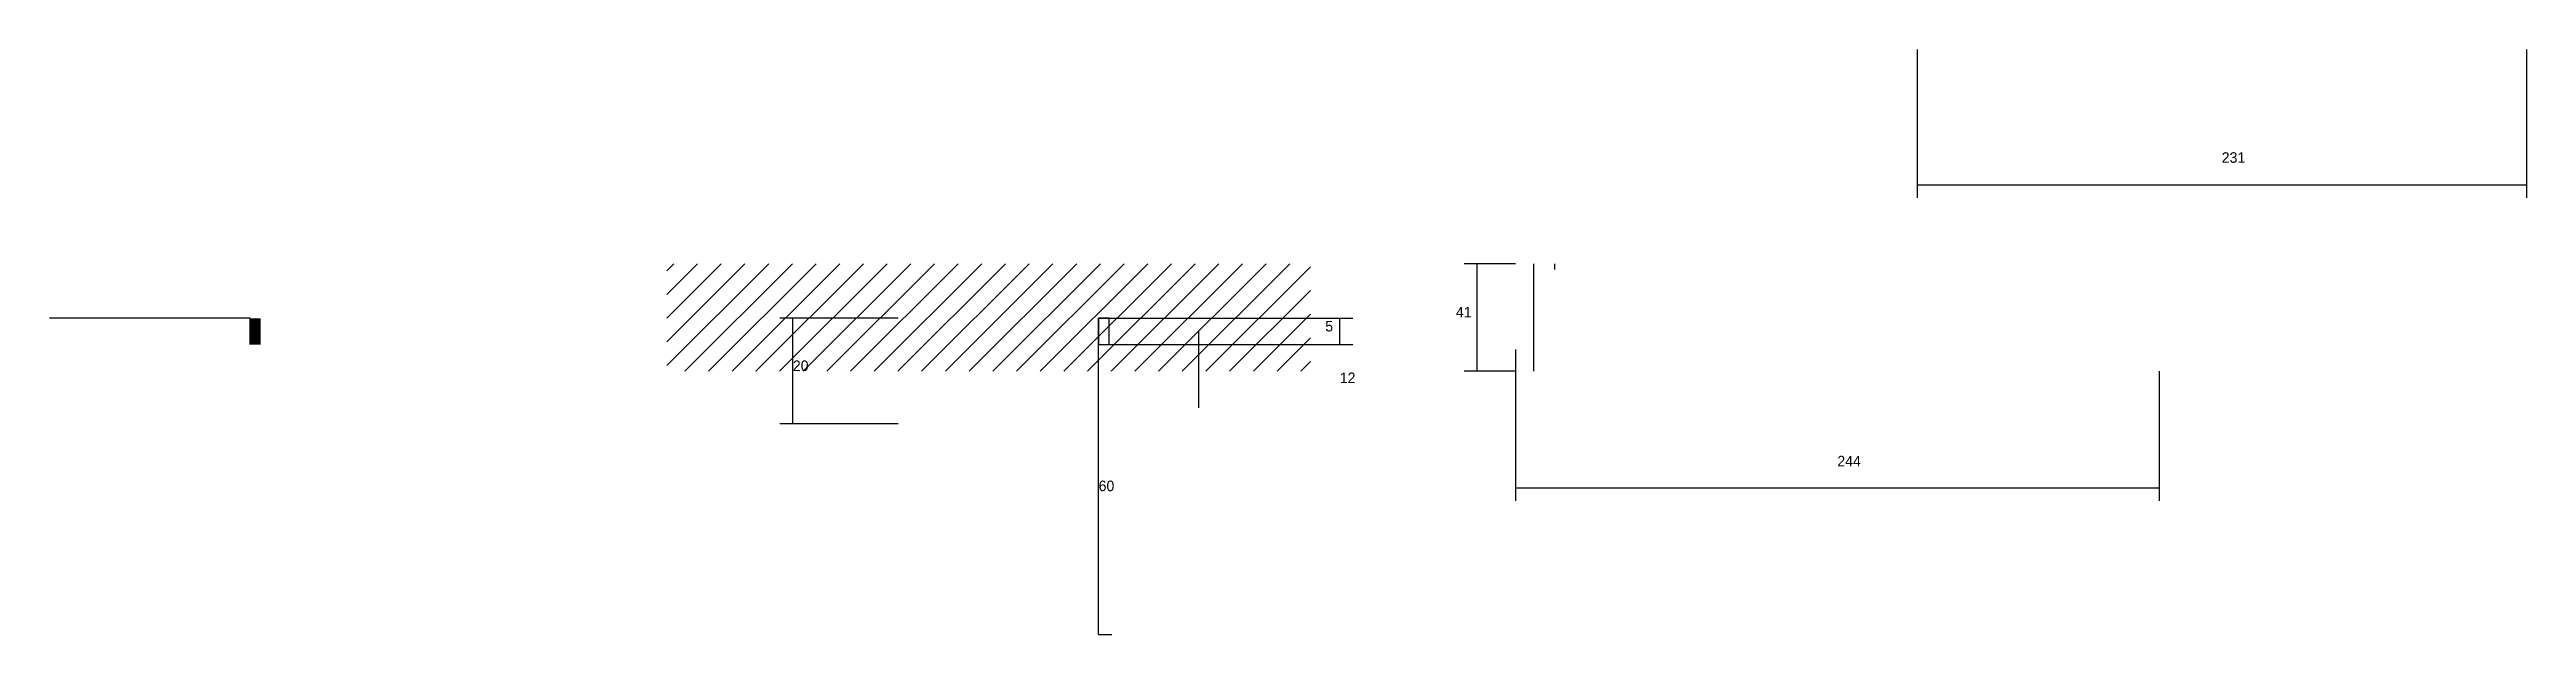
# Model space of a CAD drawing. Header units: metres. Extents: x -132 to 34800, y -36000 to 1848.
# Drawn here: x 513 to 1452, y -15259 to -15037 of the extents above; entities that cross this region are included whole.
import ezdxf

# ---------------------------------------------------------------- set-up
doc = ezdxf.new("R2010")
doc.units = ezdxf.units.M
for name, color, linetype in [('CONCRETO', 251, 'Continuous'), ('COTA', 4, 'Continuous'), ('Cota Seção (2x)', 4, 'Continuous'), ('Hachura', 253, 'Continuous'), ('Painéis', 200, 'Continuous'), ('SARR_2.2x7', 40, 'Continuous')]:
    doc.layers.add(name, color=color, linetype=linetype)

msp = doc.modelspace()

# ---------------------------------------------------------------- texts
at = {"layer": 'COTA'}
for s, p in [('231', (1336.5, -15080)), ('5', (996.7, -15144)), ('41', (1046.2, -15138.7)), ('20', (794.9, -15159)), ('12', (1002.2, -15163.6)), ('244', (1190.8, -15195.2))]:
    msp.add_text(s, height=4, dxfattribs=at).set_placement(p)
at = {"layer": 'Cota Seção (2x)'}
msp.add_text('60', height=4, dxfattribs=at).set_placement((910.8, -15204.6))

# ---------------------------------------------------------------- hatches: boundary and pattern name
at = {"layer": 'Hachura'}
h = msp.add_hatch(dxfattribs=at)
h.set_pattern_fill('ANSI31', scale=2)
h.paths.add_polyline_path([(991.15, -15159.1), (991.15, -15118.3), (747.15, -15118.3), (747.15, -15159.1)])
h = msp.add_hatch(color=8, dxfattribs=at)
h.dxf.hatch_style = 1
h.paths.add_polyline_path([(593.15, -15139), (589.15, -15139), (589.15, -15139), (589.15, -15149), (589.15, -15149), (593.15, -15149), (593.15, -15149), (593.15, -15139)])

# ---------------------------------------------------------------- linework, layer by layer
at = {"layer": 'CONCRETO'}
msp.add_lwpolyline([(589.15, -15149), (589.15, -15139), (589.15, -15139), (589.15, -15139), (551.15, -15139), (513.15, -15139)], dxfattribs=at)
at = {"layer": 'COTA'}
for p, q in [((1221, -15037), (1221, -15093.3)), ((1452, -15037), (1452, -15093.3)), ((1221, -15088.3), (1452, -15088.3)), ((1068.8, -15118.3), (1049.3, -15118.3)), ((1054.3, -15159.1), (1054.3, -15118.3)), ((834.8, -15139), (789.9, -15139)), ((794.9, -15179), (794.9, -15139)), ((914.8, -15139), (1007.2, -15139)), ((1002.2, -15149), (1002.2, -15139)), ((914.8, -15149), (914.8, -15144)), ((914.8, -15149), (948.8, -15149)), ((914.8, -15149), (1007.2, -15149)), ((948.8, -15173), (948.8, -15144)), ((1068.8, -15150.8), (1068.8, -15208.3)), ((1068.8, -15159.1), (1049.3, -15159.1)), ((1312.8, -15159.1), (1312.8, -15208.3)), ((834.8, -15179), (789.9, -15179)), ((1068.8, -15203.3), (1312.8, -15203.3))]:
    msp.add_line(p, q, dxfattribs=at)
at = {"layer": 'Cota Seção (2x)'}
for p, q in [((910.8, -15259), (910.8, -15139)), ((910.8, -15139), (915.8, -15139)), ((910.8, -15259), (915.8, -15259))]:
    msp.add_line(p, q, dxfattribs=at)
at = {"layer": 'Painéis'}
msp.add_lwpolyline([(914.8, -15139), (910.8, -15139), (910.8, -15149), (914.8, -15149)], close=True, dxfattribs=at)
at = {"layer": 'SARR_2.2x7'}
for p, q in [((1075.7, -15159.1), (1075.7, -15118.3)), ((1083.7, -15120.5), (1083.7, -15118.3))]:
    msp.add_line(p, q, dxfattribs=at)

msp.set_redraw_order([(e.dxf.handle, doc.entitydb.next_handle()) for e in msp.query("TEXT MTEXT ATTDEF DIMENSION ARC_DIMENSION")])  # texts and dimensions are drawn at this point

doc.saveas('drawing.dxf')
